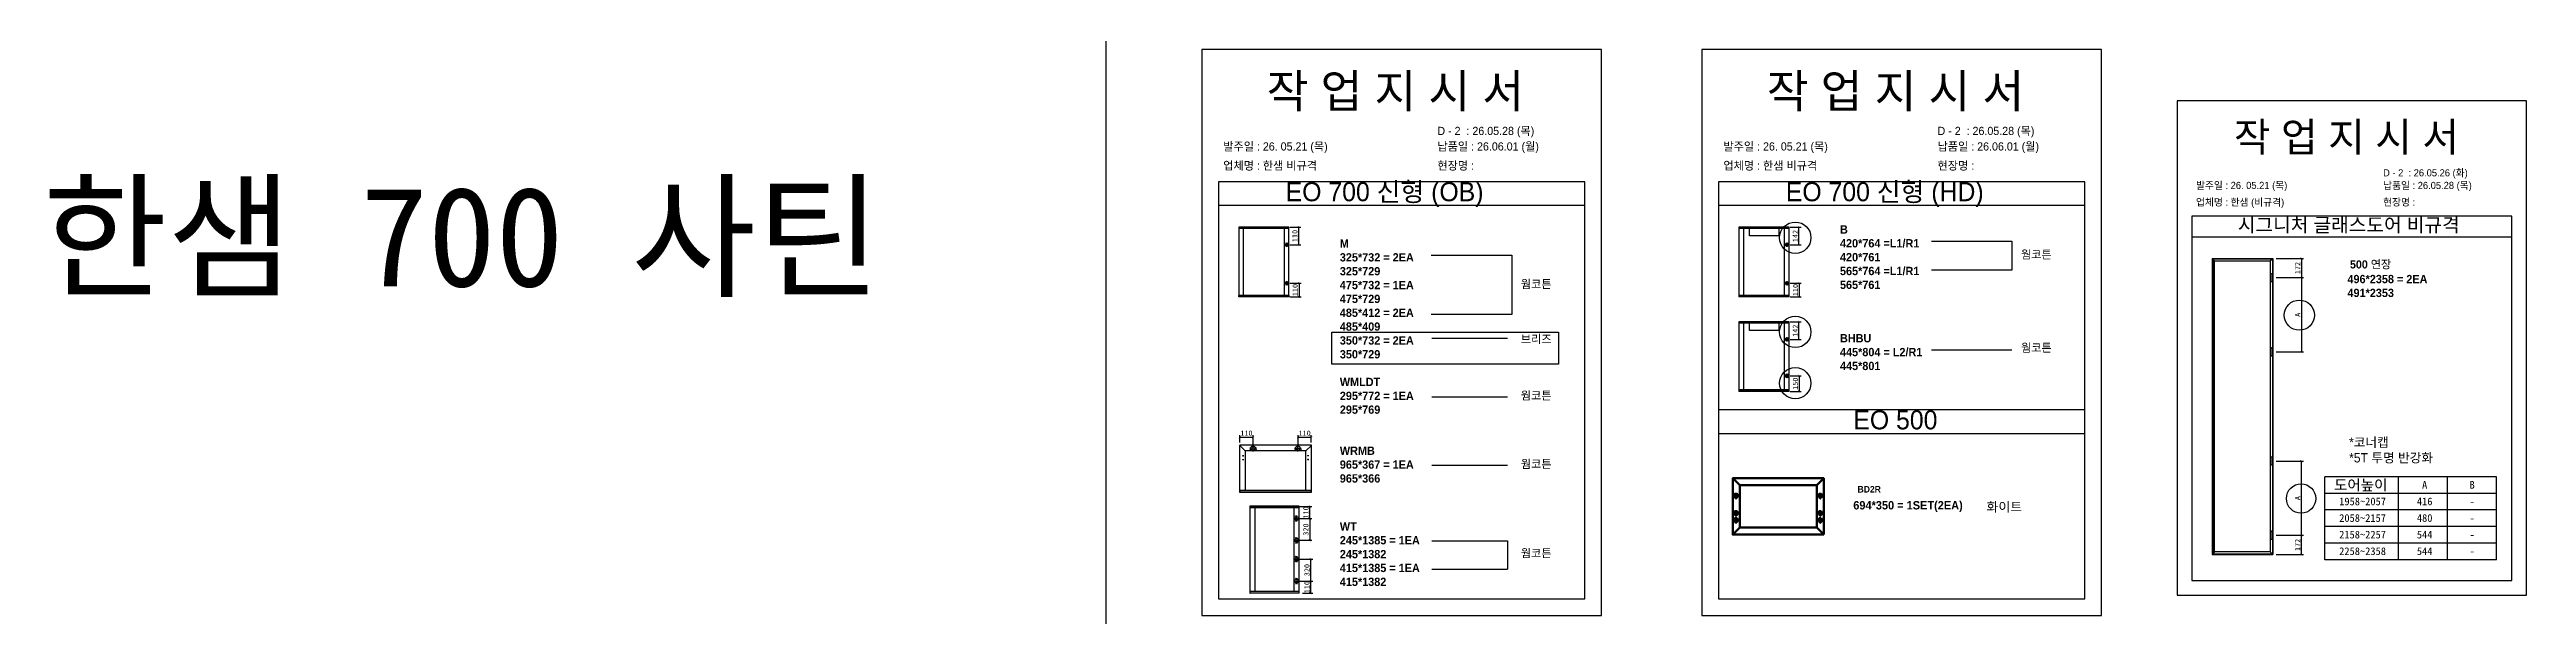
# Model space of a CAD drawing. Header units: millimetres. Extents: x -44117 to 256353, y -2095463 to 65325.
# Drawn here: x 105217 to 117133, y -961391 to -958671 of the extents above; entities that cross this region are included whole.
import ezdxf
from ezdxf.enums import TextEntityAlignment as Align

# ---------------------------------------------------------------- set-up
doc = ezdxf.new("R2010")
doc.units = ezdxf.units.MM
doc.header["$LTSCALE"] = 10
doc.layers.add('Layer1', color=7, linetype='Continuous', lineweight=70)
doc.styles.add('MtX_Gulim', font='')
doc.styles.get('MtX_Gulim').set_extended_font_data('Gulim', bold=True)
doc.dimstyles.new('ISO-25', dxfattribs={"dimtxt": 2.5, "dimasz": 2.5, "dimexe": 1, "dimexo": 1, "dimtad": 1, "dimtxsty": 'Standard', "dimblk": 'ARCHTICK', "dimcen": 2.5, "dimadec": 0, "dimazin": 0, "dimtfac": 1, "dimtmove": 0, "dimatfit": 3, "dimfxl": 0, "dimarcsym": 0})

msp = doc.modelspace()

# ---------------------------------------------------------------- texts
at = {"linetype": 'Continuous', "style": 'MtX_Gulim'}
for s, height, p in [('웜코튼', 39.271262, (114701.17425, -959675.94529)), ('500 연장', 39.271262, (116283.83574, -959723.26578)), ('웜코튼', 39.271262, (112294.99381, -959818.21136)), ('브리즈', 39.271262, (112294.99381, -960082.70568)), ('웜코튼', 39.271262, (114701.17425, -960124.18085)), ('웜코튼', 39.271262, (112294.99381, -960354.29038)), ('웜코튼', 39.271262, (112294.99381, -960682.98118)), ('BD2R', 31.421769, (113915.05964, -960800.32615)), ('도어높이', 51.111877, (116207.35988, -960789.5981)), ('웜코튼', 39.271262, (112294.99381, -961111.72823))]:
    msp.add_text(s, height=height, dxfattribs=at).set_placement(p)
for s, height, p in [('A', 36.77626, (116643.13858, -960781.62533)), ('B', 36.77626, (116871.77552, -960781.62533)), ('2058~2157', 36.776263, (116344.47173, -960941.1354)), ('1958~2057', 36.776263, (116344.47173, -960861.38037)), ('416', 36.776263, (116643.13858, -960861.38037)), ('480', 36.776263, (116643.13858, -960941.1354)), ('-', 36.77626, (116871.77552, -960861.38037)), ('2158~2257', 36.776263, (116344.47173, -961020.89043)), ('544', 36.776263, (116643.13858, -961020.89043)), ('-', 36.77626, (116871.77552, -960941.1354)), ('-', 36.77626, (116871.77552, -961020.89043)), ('2258~2358', 36.776263, (116344.47173, -961100.64547)), ('544', 36.776263, (116643.13858, -961100.64547)), ('-', 36.77626, (116871.77552, -961100.64547))]:
    msp.add_text(s, height=height).set_placement(p, align=Align.CENTER)
at = {"attachment_point": 1}
for s, width, gutter_width, heights, insert, char_height in [('{\\fGulim|b0|i0|c129|p50;작 업 지 시 서}', 3786.0728481, 14.30944, [-178.40505], (111072.08598, -958790.28767), 160.2657825), ('{\\fGulim|b0|i0|c129|p50;작 업 지 시 서}', 3786.0728481, 14.30944, [-178.40505], (113478.26642, -958790.28767), 160.2657825), ('{\\fGulim|b0|i0|c129|p50;작 업 지 시 서}', 3307.3198183, 12.5, [-155.84554], (115725.69644, -959021.37906), 140), ('\\pt11;{\\fGulim|b0|i0|c129|p50;발주일 : 26. 05.21 (목)}', 3786.0728481, 14.30944, [39.49878], (110863.24309, -959117.03139), 39.2651167), ('{\\fGulim|b0|i0|c129|p50;납품일 : 26.06.01 (월)}', 3786.0728481, 14.30944, [40.16974], (111893.49792, -959117.03139), 39.2651167), ('\\pt11;{\\fGulim|b0|i0|c129|p50;발주일 : 26. 05.21 (목)}', 3786.0728481, 14.30944, [39.49878], (113269.42353, -959117.03139), 39.2651167), ('{\\fGulim|b0|i0|c129|p50;납품일 : 26.06.01 (월)}', 3786.0728481, 14.30944, [40.16974], (114299.67836, -959117.03139), 39.2651167), ('{\\fGulim|b0|i0|c129|p50;업체명 : 한샘 비규격}', 3786.0728481, 14.30944, [41.34032], (110863.24309, -959209.363), 39.2651167), ('{\\fGulim|b0|i0|c129|p50;현장명 :}', 3786.0728481, 14.30944, [45.21037], (111893.49792, -959209.363), 39.2651167), ('{\\fGulim|b0|i0|c129|p50;업체명 : 한샘 비규격}', 3786.0728481, 14.30944, [41.34032], (113269.42353, -959209.363), 39.2651167), ('{\\fGulim|b0|i0|c129|p50;현장명 :}', 3786.0728481, 14.30944, [45.21037], (114299.67836, -959209.363), 39.2651167), ('{\\fGulim|b0|i0|c129|p50;\\C1;D - 2  : 26.05.26 (화)}', 3307.3198183, 12.5, [35.09023], (116443.23994, -959246.34006), 34.3), ('{\\f굴림|b0|i0|c129|p50;한샘} 700 {\\f굴림|b0|i0|c129|p50;사틴}', 5072.1082947, 2395.6482, [-533.35869], (105182.75576, -959330.52838), 479.1296392), ('{\\f굴림|b0|i0|c129|p50;한샘} 700 {\\f굴림|b0|i0|c129|p50;사틴}', 5072.1082947, 2395.6482, [-533.35869], (105182.75576, -959330.52838), 479.1296392), ('{\\f굴림|b0|i0|c129|p50;한샘} 700 {\\f굴림|b0|i0|c129|p50;사틴}', 5072.1082947, 2395.6482, [-533.35869], (105182.75576, -959330.52838), 479.1296392), ('{\\f굴림|b0|i0|c129|p50;한샘} 700 {\\f굴림|b0|i0|c129|p50;사틴}', 5072.1082947, 2395.6482, [-533.35869], (105182.75576, -959330.52838), 479.1296392), ('{\\f굴림|b0|i0|c129|p50;한샘} 700 {\\f굴림|b0|i0|c129|p50;사틴}', 5072.1082947, 2395.6482, [-533.35869], (105182.75576, -959330.52838), 479.1296392), ('{\\fGulim|b0|i0|c129|p50;EO 700 신형 (OB)}', 2155.3243433, 8.14604, [-114.80382], (111163.48568, -959308.8746), 91.2356303), ('{\\fGulim|b0|i0|c129|p50;EO 700 신형 (HD)}', 2155.3243433, 8.14604, [-114.80382], (113569.66612, -959308.8746), 91.2356303), ('\\pt11;{\\fGulim|b0|i0|c129|p50;발주일 : 26. 05.21 (목)}', 3307.3198183, 12.5, [34.50412], (115543.26196, -959306.80568), 34.3), ('{\\fGulim|b0|i0|c129|p50;납품일 : 26.05.28 (목)}', 3307.3198183, 12.5, [35.09023], (116443.23994, -959306.80568), 34.3), ('{\\fGulim|b0|i0|c129|p50;업체명 : 한샘 (비규격)}', 3307.3198183, 12.5, [36.11279], (115543.26196, -959387.46186), 34.3), ('{\\fGulim|b0|i0|c129|p50;시그니처 글래스도어 비규격}', 1597.0710432, 6.03612, [-75.34624], (115744.6119, -959480.16849), 67.6045736), ('{\\fGulim|b0|i0|c129|p50;현장명 : }', 3307.3198183, 12.5, [-38.2735], (116443.23994, -959387.46186), 34.3), ('{\\f굴림|b1|i0|c129|p50;M\\P325*732 = 2EA\\P\\C1;325*729\\P\\C256;475*732 = 1EA\\P\\C1;475*729\\P\\C256;485*412 = 2EA\\P\\C1;485*409\\P\\C256;350*732 = 2EA\\P\\C1;350*729\\P\\C256;\\PWMLDT\\P295*772 = 1EA\\P\\C1;295*769}', 12072.7918459, 155.2668, [-840.50038], (111424.16528, -959583.22809), 39.9257485), ('{\\f굴림|b1|i0|c129|p50;B\\P420*764 =L1/R1\\P\\C1;420*761\\P\\C256;565*764 =L1/R1\\P\\C1;565*761}', 12072.7918459, 155.2668, [-314.70573], (113830.34572, -959515.66795), 39.9257485), ('{\\f굴림|b1|i0|c129|p50;496*2358 = 2EA\\P\\C1;491*2353}', 12072.7918459, 155.2668, [-107.68333], (116271.76327, -959754.10266), 39.9257485), ('{\\f굴림|b1|i0|c129|p50;BHBU\\P445*804 = L2/R1\\P\\C1;445*801}', 12072.7918459, 155.2668, [-177.87027], (113830.34572, -960038.60943), 39.9257485), ('{\\fGulim|b0|i0|c129|p50;EO 500}', 2155.3243433, 8.14604, [-93.54386], (113894.47449, -960405.42768), 91.2356303), ('{\\fGulim|b0|i0|c129|p50;*코너캡\\P*5T 투명 반강화}', 1055.7982644, 3.99038, [-126.38025], (116279.49504, -960536.43971), 44.6923083), ('{\\f굴림|b1|i0|c129|p50;WRMB\\P965*367 = 1EA\\P\\C1;965*366}', 12072.7918459, 155.2668, [-174.27906], (111424.16528, -960579.35769), 39.9257485), ('{\\f굴림|b1|i0|c129|p50;694*350 = 1SET(2EA)}', 12198.822037, 156.88766, [-50.5349], (113894.23648, -960841.28462), 40.342541), ('{\\f굴림|b1|i0|c129|p50;화이트}', 13746.5878503, 176.7933, [-50.51237], (114535.36264, -960846.48291), 45.4611341), ('{\\f굴림|b1|i0|c129|p50;WT\\P245*1385 = 1EA\\P\\C1;245*1382\\P\\C256;415*1385 = 1EA\\P\\C1;415*1382}', 12072.7918459, 155.2668, [-307.68176], (111424.16528, -960943.14307), 39.9257485)]:
    msp.add_mtext_dynamic_manual_height_columns(s, width=width, gutter_width=gutter_width, heights=heights, dxfattribs=dict(at, insert=insert, char_height=char_height))
at = {"color": 1, "char_height": 39.2651167, "attachment_point": 1}
for insert in [(111893.49792, -959042.3561), (114299.67836, -959042.3561)]:
    msp.add_mtext_dynamic_manual_height_columns('{\\fGulim|b0|i0|c129|p50;D - 2  : 26.05.28 (목)}', width=3786.0728481, gutter_width=14.30944, heights=[40.16974], dxfattribs=dict(at, insert=insert))

# ---------------------------------------------------------------- blocks, each defined once
blk = doc.blocks.new('_ArchTick')
at = {"color": 0, "linetype": 'ByBlock', "const_width": 0.15}
blk.add_lwpolyline([(-0.5, -0.5), (0.5, 0.5)], dxfattribs=at)
blk = doc.blocks.new('*D6533')
at = {"color": 0, "lineweight": -2}
for p, q in [((111184, -959524), (111237, -959524)), ((111227, -959609), (111227, -959524)), ((111184, -959609), (111237, -959609))]:
    blk.add_line(p, q, dxfattribs=at)
at = {"layer": 'Defpoints', "color": 0}
for p in [(111169, -959524), (111227, -959524), (111169, -959609)]:
    blk.add_point(p, dxfattribs=at)
at = {"color": 0, "lineweight": -2, "xscale": 10, "yscale": 10, "zscale": 10}
for p, rotation in [((111227, -959524), 90), ((111227, -959609), 270)]:
    blk.add_blockref('_ArchTick', p, dxfattribs=dict(at, rotation=rotation))
at = {"color": 0, "insert": (111208, -959567), "char_height": 25, "attachment_point": 5, "rotation": 90}
blk.add_mtext('110', dxfattribs=at)
blk = doc.blocks.new('*D6534')
at = {"color": 0, "lineweight": -2}
for p, q in [((111184, -959794), (111238, -959794)), ((111228, -959794), (111228, -959860)), ((111184, -959860), (111238, -959860))]:
    blk.add_line(p, q, dxfattribs=at)
at = {"layer": 'Defpoints', "color": 0}
for p in [(111169, -959794), (111169, -959860), (111228, -959860)]:
    blk.add_point(p, dxfattribs=at)
at = {"color": 0, "lineweight": -2, "xscale": 10, "yscale": 10, "zscale": 10}
for p, rotation in [((111228, -959794), 90), ((111228, -959860), 270)]:
    blk.add_blockref('_ArchTick', p, dxfattribs=dict(at, rotation=rotation))
at = {"color": 0, "insert": (111209, -959827), "char_height": 25, "attachment_point": 5, "rotation": 90}
blk.add_mtext('110', dxfattribs=at)
blk = doc.blocks.new('*D6535')
at = {"color": 0, "lineweight": -2}
for p, q in [((110943, -960559), (110943, -960524)), ((110943, -960534), (111007, -960534)), ((111007, -960571), (111007, -960524))]:
    blk.add_line(p, q, dxfattribs=at)
at = {"layer": 'Defpoints', "color": 0}
for p in [(111007, -960534), (110943, -960574), (111007, -960586)]:
    blk.add_point(p, dxfattribs=at)
at = {"color": 0, "lineweight": -2, "xscale": 10, "yscale": 10, "zscale": 10, "rotation": 180}
blk.add_blockref('_ArchTick', (110943, -960534), dxfattribs=at)
at = {"color": 0, "lineweight": -2, "xscale": 10, "yscale": 10, "zscale": 10}
blk.add_blockref('_ArchTick', (111007, -960534), dxfattribs=at)
at = {"color": 0, "insert": (110975, -960515), "char_height": 25, "attachment_point": 5}
blk.add_mtext('110', dxfattribs=at)
blk = doc.blocks.new('*D6536')
at = {"color": 0, "lineweight": -2}
for p, q in [((111223, -960571), (111223, -960524)), ((111223, -960534), (111287, -960534)), ((111287, -960559), (111287, -960524))]:
    blk.add_line(p, q, dxfattribs=at)
at = {"layer": 'Defpoints', "color": 0}
for p in [(111287, -960534), (111223, -960586), (111287, -960574)]:
    blk.add_point(p, dxfattribs=at)
at = {"color": 0, "lineweight": -2, "xscale": 10, "yscale": 10, "zscale": 10, "rotation": 180}
blk.add_blockref('_ArchTick', (111223, -960534), dxfattribs=at)
at = {"color": 0, "lineweight": -2, "xscale": 10, "yscale": 10, "zscale": 10}
blk.add_blockref('_ArchTick', (111287, -960534), dxfattribs=at)
at = {"color": 0, "insert": (111255, -960515), "char_height": 25, "attachment_point": 5}
blk.add_mtext('110', dxfattribs=at)
blk = doc.blocks.new('*D6537')
at = {"color": 0, "lineweight": -2}
for p, q in [((111232, -960867), (111290, -960867)), ((111280, -960925), (111280, -960867)), ((111232, -960925), (111290, -960925))]:
    blk.add_line(p, q, dxfattribs=at)
at = {"layer": 'Defpoints', "color": 0}
for p in [(111217, -960867), (111280, -960867), (111217, -960925)]:
    blk.add_point(p, dxfattribs=at)
at = {"color": 0, "lineweight": -2, "xscale": 10, "yscale": 10, "zscale": 10}
for p, rotation in [((111280, -960867), 90), ((111280, -960925), 270)]:
    blk.add_blockref('_ArchTick', p, dxfattribs=dict(at, rotation=rotation))
at = {"color": 0, "insert": (111261, -960896), "char_height": 25, "attachment_point": 5, "rotation": 90}
blk.add_mtext('110', dxfattribs=at)
blk = doc.blocks.new('*D6538')
at = {"color": 0, "lineweight": -2}
for p, q in [((111232, -961226), (111295, -961226)), ((111285, -961284), (111285, -961226)), ((111244, -961284), (111295, -961284))]:
    blk.add_line(p, q, dxfattribs=at)
at = {"layer": 'Defpoints', "color": 0}
for p in [(111217, -961226), (111285, -961226), (111229, -961284)]:
    blk.add_point(p, dxfattribs=at)
at = {"color": 0, "lineweight": -2, "xscale": 10, "yscale": 10, "zscale": 10}
for p, rotation in [((111285, -961226), 90), ((111285, -961284), 270)]:
    blk.add_blockref('_ArchTick', p, dxfattribs=dict(at, rotation=rotation))
at = {"color": 0, "insert": (111266, -961255), "char_height": 25, "attachment_point": 5, "rotation": 90}
blk.add_mtext('110', dxfattribs=at)
blk = doc.blocks.new('*D6539')
at = {"color": 0, "lineweight": -2}
for p, q in [((111232, -961120), (111295, -961120)), ((111285, -961226), (111285, -961120)), ((111232, -961226), (111295, -961226))]:
    blk.add_line(p, q, dxfattribs=at)
at = {"layer": 'Defpoints', "color": 0}
for p in [(111217, -961120), (111285, -961120), (111217, -961226)]:
    blk.add_point(p, dxfattribs=at)
at = {"color": 0, "lineweight": -2, "xscale": 10, "yscale": 10, "zscale": 10}
for p, rotation in [((111285, -961120), 90), ((111285, -961226), 270)]:
    blk.add_blockref('_ArchTick', p, dxfattribs=dict(at, rotation=rotation))
at = {"color": 0, "insert": (111266, -961173), "char_height": 25, "attachment_point": 5, "rotation": 90}
blk.add_mtext('320', dxfattribs=at)
blk = doc.blocks.new('*D6540')
at = {"color": 0, "lineweight": -2}
for p, q in [((111232, -960925), (111290, -960925)), ((111232, -961030), (111290, -961030)), ((111280, -960925), (111280, -961030))]:
    blk.add_line(p, q, dxfattribs=at)
at = {"layer": 'Defpoints', "color": 0}
for p in [(111217, -960925), (111217, -961030), (111280, -961030)]:
    blk.add_point(p, dxfattribs=at)
at = {"color": 0, "lineweight": -2, "xscale": 10, "yscale": 10, "zscale": 10}
for p, rotation in [((111280, -960925), 90), ((111280, -961030), 270)]:
    blk.add_blockref('_ArchTick', p, dxfattribs=dict(at, rotation=rotation))
at = {"color": 0, "insert": (111261, -960978), "char_height": 25, "attachment_point": 5, "rotation": 90}
blk.add_mtext('320', dxfattribs=at)
blk = doc.blocks.new('*D6541')
at = {"color": 0, "lineweight": -2}
for p, q in [((113590, -959524), (113643, -959524)), ((113633, -959609), (113633, -959524)), ((113590, -959609), (113643, -959609))]:
    blk.add_line(p, q, dxfattribs=at)
at = {"layer": 'Defpoints', "color": 0}
for p in [(113575, -959524), (113633, -959524), (113575, -959609)]:
    blk.add_point(p, dxfattribs=at)
at = {"color": 0, "lineweight": -2, "xscale": 10, "yscale": 10, "zscale": 10}
for p, rotation in [((113633, -959524), 90), ((113633, -959609), 270)]:
    blk.add_blockref('_ArchTick', p, dxfattribs=dict(at, rotation=rotation))
at = {"color": 0, "insert": (113615, -959567), "char_height": 25, "attachment_point": 5, "rotation": 90}
blk.add_mtext('142', dxfattribs=at)
blk = doc.blocks.new('*D6542')
at = {"color": 0, "lineweight": -2}
for p, q in [((113590, -959794), (113644, -959794)), ((113634, -959794), (113634, -959860)), ((113590, -959860), (113644, -959860))]:
    blk.add_line(p, q, dxfattribs=at)
at = {"layer": 'Defpoints', "color": 0}
for p in [(113575, -959794), (113575, -959860), (113634, -959860)]:
    blk.add_point(p, dxfattribs=at)
at = {"color": 0, "lineweight": -2, "xscale": 10, "yscale": 10, "zscale": 10}
for p, rotation in [((113634, -959794), 90), ((113634, -959860), 270)]:
    blk.add_blockref('_ArchTick', p, dxfattribs=dict(at, rotation=rotation))
at = {"color": 0, "insert": (113616, -959827), "char_height": 25, "attachment_point": 5, "rotation": 90}
blk.add_mtext('110', dxfattribs=at)
blk = doc.blocks.new('*D6543')
at = {"color": 0, "lineweight": -2}
for p, q in [((113590, -959979), (113643, -959979)), ((113590, -960064), (113643, -960064)), ((113633, -960064), (113633, -959979))]:
    blk.add_line(p, q, dxfattribs=at)
at = {"layer": 'Defpoints', "color": 0}
for p in [(113575, -959979), (113575, -960064), (113633, -959979)]:
    blk.add_point(p, dxfattribs=at)
at = {"color": 0, "lineweight": -2, "xscale": 10, "yscale": 10, "zscale": 10}
for p, rotation in [((113633, -959979), 90), ((113633, -960064), 270)]:
    blk.add_blockref('_ArchTick', p, dxfattribs=dict(at, rotation=rotation))
at = {"color": 0, "insert": (113615, -960022), "char_height": 25, "attachment_point": 5, "rotation": 90}
blk.add_mtext('142', dxfattribs=at)
blk = doc.blocks.new('*D6544')
at = {"color": 0, "lineweight": -2}
for p, q in [((113590, -960239), (113644, -960239)), ((113590, -960314), (113644, -960314)), ((113634, -960239), (113634, -960314))]:
    blk.add_line(p, q, dxfattribs=at)
at = {"layer": 'Defpoints', "color": 0}
for p in [(113575, -960239), (113575, -960314), (113634, -960314)]:
    blk.add_point(p, dxfattribs=at)
at = {"color": 0, "lineweight": -2, "xscale": 10, "yscale": 10, "zscale": 10}
for p, rotation in [((113634, -960239), 90), ((113634, -960314), 270)]:
    blk.add_blockref('_ArchTick', p, dxfattribs=dict(at, rotation=rotation))
at = {"color": 0, "insert": (113616, -960277), "char_height": 25, "attachment_point": 5, "rotation": 90}
blk.add_mtext('150', dxfattribs=at)
blk = doc.blocks.new('*D6545')
at = {"color": 0, "lineweight": -2}
for p, q in [((115928, -959767), (116061, -959767)), ((116051, -959767), (116051, -960124)), ((115928, -960124), (116061, -960124))]:
    blk.add_line(p, q, dxfattribs=at)
at = {"layer": 'Defpoints', "color": 0}
for p in [(115913, -959767), (115913, -960124), (116051, -960124)]:
    blk.add_point(p, dxfattribs=at)
at = {"color": 0, "lineweight": -2, "xscale": 10, "yscale": 10, "zscale": 10}
for p, rotation in [((116051, -959767), 90), ((116051, -960124), 270)]:
    blk.add_blockref('_ArchTick', p, dxfattribs=dict(at, rotation=rotation))
at = {"color": 0, "insert": (116032, -959946), "char_height": 25, "attachment_point": 5, "rotation": 90}
blk.add_mtext('A', dxfattribs=at)
blk = doc.blocks.new('*D6546')
at = {"color": 0, "lineweight": -2}
for p, q in [((115928, -959675), (116061, -959675)), ((116051, -959675), (116051, -959767)), ((115928, -959767), (116061, -959767))]:
    blk.add_line(p, q, dxfattribs=at)
at = {"layer": 'Defpoints', "color": 0}
for p in [(115913, -959675), (115913, -959767), (116051, -959767)]:
    blk.add_point(p, dxfattribs=at)
at = {"color": 0, "lineweight": -2, "xscale": 10, "yscale": 10, "zscale": 10}
for p, rotation in [((116051, -959675), 90), ((116051, -959767), 270)]:
    blk.add_blockref('_ArchTick', p, dxfattribs=dict(at, rotation=rotation))
at = {"color": 0, "insert": (116032, -959721), "char_height": 25, "attachment_point": 5, "rotation": 90}
blk.add_mtext('172', dxfattribs=at)
blk = doc.blocks.new('*D6547')
at = {"color": 0, "lineweight": -2}
for p, q in [((115928, -960649), (116061, -960649)), ((116051, -961006), (116051, -960649)), ((115928, -961006), (116061, -961006))]:
    blk.add_line(p, q, dxfattribs=at)
at = {"layer": 'Defpoints', "color": 0}
for p in [(115913, -960649), (116051, -960649), (115913, -961006)]:
    blk.add_point(p, dxfattribs=at)
at = {"color": 0, "lineweight": -2, "xscale": 10, "yscale": 10, "zscale": 10}
for p, rotation in [((116051, -960649), 90), ((116051, -961006), 270)]:
    blk.add_blockref('_ArchTick', p, dxfattribs=dict(at, rotation=rotation))
at = {"color": 0, "insert": (116032, -960827), "char_height": 25, "attachment_point": 5, "rotation": 90}
blk.add_mtext('A', dxfattribs=at)
blk = doc.blocks.new('*D6548')
at = {"color": 0, "lineweight": -2}
for p, q in [((115928, -961006), (116061, -961006)), ((116051, -961098), (116051, -961006)), ((115928, -961098), (116061, -961098))]:
    blk.add_line(p, q, dxfattribs=at)
at = {"layer": 'Defpoints', "color": 0}
for p in [(115913, -961006), (116051, -961006), (115913, -961098)]:
    blk.add_point(p, dxfattribs=at)
at = {"color": 0, "lineweight": -2, "xscale": 10, "yscale": 10, "zscale": 10}
for p, rotation in [((116051, -961006), 90), ((116051, -961098), 270)]:
    blk.add_blockref('_ArchTick', p, dxfattribs=dict(at, rotation=rotation))
at = {"color": 0, "insert": (116032, -961052), "char_height": 25, "attachment_point": 5, "rotation": 90}
blk.add_mtext('172', dxfattribs=at)

# ---------------------------------------------------------------- dimensions: what is measured, and where the dimension line sits
for base, p1, p2, text, override, picture, middle in [((111227.20814, -959524.27499), (111168.81878, -959609.43067), (111168.81878, -959524.27499), '110', {"dimscale": 10, "dimasz": 1, "dimexo": 1.5, "dimtxsty": 'Standard'}, '*D6533', (111208.45814, -959566.85283)), ((113633.38858, -959524.27499), (113574.99923, -959609.43067), (113574.99923, -959524.27499), '142', {"dimscale": 10, "dimasz": 1, "dimexo": 1.5, "dimtxsty": 'Standard'}, '*D6541', (113614.63858, -959566.85283)), ((116051.12486, -959767.20405), (115912.98618, -959674.70958), (115912.98618, -959767.20405), '172', {"dimscale": 10, "dimasz": 1, "dimexo": 1.5}, '*D6546', (116032.37486, -959720.95681)), ((111228.14203, -959859.62165), (111168.81878, -959794.11102), (111168.81878, -959859.62165), '110', {"dimscale": 10, "dimasz": 1, "dimexo": 1.5, "dimtxsty": 'Standard'}, '*D6534', (111209.39203, -959826.86634)), ((113634.32248, -959859.62165), (113574.99923, -959794.11102), (113574.99923, -959859.62165), '110', {"dimscale": 10, "dimasz": 1, "dimexo": 1.5, "dimtxsty": 'Standard'}, '*D6542', (113615.57248, -959826.86634)), ((116051.12486, -960124.06213), (115912.98618, -959767.20405), (115912.98618, -960124.06213), 'A', {"dimscale": 10, "dimasz": 1, "dimexo": 1.5, "dimtxsty": 'Standard'}, '*D6545', (116032.37486, -959945.63309)), ((113633.38858, -959979.00671), (113574.99923, -960064.1624), (113574.99923, -959979.00671), '142', {"dimscale": 10, "dimasz": 1, "dimexo": 1.5, "dimtxsty": 'Standard'}, '*D6543', (113614.63858, -960021.58455)), ((113634.32248, -960314.35338), (113574.99923, -960239.32687), (113574.99923, -960314.35338), '150', {"dimscale": 10, "dimasz": 1, "dimexo": 1.5, "dimtxsty": 'Standard'}, '*D6544', (113615.57248, -960276.84013)), ((116051.12486, -960648.85342), (115912.98618, -961005.7115), (115912.98618, -960648.85342), 'A', {"dimscale": 10, "dimasz": 1, "dimexo": 1.5, "dimtxsty": 'Standard'}, '*D6547', (116032.37486, -960827.28246)), ((111279.97801, -961030.24799), (111217.05288, -960925.06545), (111217.05288, -961030.24799), '320', {"dimscale": 10, "dimasz": 1, "dimexo": 1.5, "dimtxsty": 'Standard'}, '*D6540', (111261.22801, -960977.65672)), ((116051.12486, -961005.7115), (115912.98618, -961098.20597), (115912.98618, -961005.7115), '172', {"dimscale": 10, "dimasz": 1, "dimexo": 1.5}, '*D6548', (116032.37486, -961051.95874)), ((111284.54947, -961120.45799), (111217.05288, -961225.64052), (111217.05288, -961120.45799), '320', {"dimscale": 10, "dimasz": 1, "dimexo": 1.5, "dimtxsty": 'Standard'}, '*D6539', (111265.79947, -961173.04925)), ((111284.54947, -961225.64052), (111228.69142, -961284.14521), (111217.05288, -961225.64052), '110', {"dimscale": 10, "dimasz": 1, "dimexo": 1.5, "dimtxsty": 'Standard'}, '*D6538', (111265.79947, -961254.89286))]:
    dim = msp.add_linear_dim(base=base, p1=p1, p2=p2, angle=90, text=text, dimstyle='ISO-25', override=override)
    dim.commit()
    dim.dimension.update_dxf_attribs({"geometry": picture, "text_midpoint": middle})
for base, p1, p2, picture, middle in [((111007.04456, -960534.10143), (110942.52451, -960573.68183), (111007.04456, -960586.40826), '*D6535', (110974.78454, -960515.35143)), ((111287.11438, -960534.10143), (111222.59434, -960586.40826), (111287.11438, -960573.68183), '*D6536', (111254.85436, -960515.35143))]:
    dim = msp.add_linear_dim(base=base, p1=p1, p2=p2, text='110', dimstyle='ISO-25', override={"dimscale": 10, "dimasz": 1, "dimexo": 1.5, "dimtxsty": 'Standard'})
    dim.commit()
    dim.dimension.update_dxf_attribs({"geometry": picture, "text_midpoint": middle})
dim = msp.add_linear_dim(base=(111279.97801, -960867.22836), p1=(111217.05288, -960925.06545), p2=(111217.05288, -960867.22836), angle=90, text='110', dimstyle='ISO-25', override={"dimscale": 10, "dimasz": 1, "dimexo": 1.5, "dimtxsty": 'Standard'})
dim.commit()
dim.dimension.update_dxf_attribs({"geometry": '*D6537', "text_midpoint": (111279.97801, -960896.14691), "dimtype": 160})

# ---------------------------------------------------------------- linework, layer by layer
for p, q in [((112602.84559, -959306.58069), (110839.92199, -959306.58069)), ((115009.02604, -959306.58069), (113246.10243, -959306.58069)), ((112602.84559, -959421.05625), (110839.92199, -959421.05625)), ((115009.02604, -959421.05625), (113246.10243, -959421.05625)), ((117062.88983, -959472.38627), (115522.88983, -959472.38627)), ((110937.80053, -959524.5159), (110937.80053, -959859.38073)), ((111179.23827, -959524.94953), (110937.80053, -959524.94953)), ((111179.23827, -959531.50229), (110937.80053, -959531.50229)), ((111178.99736, -959524.27499), (110938.04144, -959524.27499)), ((110959.24152, -959531.02047), (110959.24152, -959852.39435)), ((111157.55638, -959852.39435), (111157.55638, -959531.50229)), ((111178.03372, -959531.50229), (111178.03372, -959524.27499)), ((111179.23827, -959859.38073), (111179.23827, -959524.5159)), ((113343.98097, -959524.5159), (113343.98097, -959859.38073)), ((113585.41871, -959524.94953), (113343.98097, -959524.94953)), ((113585.41871, -959531.50229), (113343.98097, -959531.50229)), ((113585.1778, -959524.27499), (113344.22188, -959524.27499)), ((113365.42196, -959531.02047), (113365.42196, -959852.39435)), ((113563.73682, -959852.39435), (113563.73682, -959531.50229)), ((113584.21416, -959531.50229), (113584.21416, -959524.27499)), ((113585.41871, -959859.38073), (113585.41871, -959524.5159)), ((117062.88983, -959572.38627), (115522.88983, -959572.38627)), ((115620.41503, -959674.70958), (115620.41503, -961098.20597)), ((115620.41503, -959674.70958), (115912.98618, -959674.70958)), ((115620.41503, -959674.70958), (115632.87882, -959687.17337)), ((115620.41503, -959674.70958), (115626.31893, -959674.70958)), ((115626.31893, -959674.70958), (115626.31893, -961098.20597)), ((115900.52238, -959687.17337), (115912.98618, -959674.70958)), ((115912.98618, -959674.70958), (115912.98618, -961098.20597)), ((111179.23827, -959852.39435), (110937.80053, -959852.39435)), ((111179.23827, -959858.9471), (110937.80053, -959858.9471)), ((111178.99736, -959859.62165), (110938.04144, -959859.62165)), ((110939.00508, -959859.62165), (110939.00508, -959852.39435)), ((111178.03372, -959852.39435), (111178.03372, -959859.62165)), ((113585.41871, -959852.39435), (113343.98097, -959852.39435)), ((113585.41871, -959858.9471), (113343.98097, -959858.9471)), ((113585.1778, -959859.62165), (113344.22188, -959859.62165)), ((113345.18552, -959859.62165), (113345.18552, -959852.39435)), ((113584.21416, -959852.39435), (113584.21416, -959859.62165)), ((113343.98097, -959979.24762), (113343.98097, -960314.11246)), ((113585.41871, -959979.68126), (113343.98097, -959979.68126)), ((113585.41871, -959986.23401), (113343.98097, -959986.23401)), ((113585.1778, -959979.00671), (113344.22188, -959979.00671)), ((113365.42196, -959985.75219), (113365.42196, -960307.12608)), ((113563.73682, -960307.12608), (113563.73682, -959986.23401)), ((113584.21416, -959986.23401), (113584.21416, -959979.00671)), ((113585.41871, -960314.11246), (113585.41871, -959979.24762)), ((113585.41871, -960307.12608), (113343.98097, -960307.12608)), ((113585.41871, -960313.67883), (113343.98097, -960313.67883)), ((113585.1778, -960314.35338), (113344.22188, -960314.35338)), ((113345.18552, -960314.35338), (113345.18552, -960307.12608)), ((113584.21416, -960307.12608), (113584.21416, -960314.35338)), ((115009.02604, -960403.13377), (113246.10243, -960403.13377)), ((115009.02604, -960517.60933), (113246.10243, -960517.60933)), ((110942.22855, -960573.68183), (110942.22855, -960798.02216)), ((110968.5693, -960600.02258), (110942.31523, -960573.47255)), ((111287.11438, -960573.38587), (110942.52451, -960573.38587)), ((110955.54691, -960623.10773), (110961.46618, -960623.10773)), ((110955.54691, -960642.0494), (110961.46618, -960642.0494)), ((110958.50655, -960620.1481), (110958.50655, -960626.06737)), ((110958.50655, -960639.08976), (110958.50655, -960645.00903)), ((110968.5693, -960600.02258), (110968.5693, -960790.03114)), ((111261.0696, -960600.02258), (110968.5693, -960600.02258)), ((111023.18798, -960586.40826), (110990.90115, -960586.40826)), ((110996.09391, -960592.32753), (110991.35849, -960592.32753)), ((110993.7262, -960589.95982), (110993.7262, -960594.69524)), ((111007.04456, -960602.55168), (111007.04456, -960570.26484)), ((111022.73062, -960592.32753), (111017.99521, -960592.32753)), ((111020.36292, -960589.95982), (111020.36292, -960594.69524)), ((111206.45093, -960586.40826), (111238.73776, -960586.40826)), ((111211.6437, -960592.32753), (111206.90828, -960592.32753)), ((111209.27599, -960589.95982), (111209.27599, -960594.69524)), ((111222.59435, -960602.55168), (111222.59435, -960570.26484)), ((111238.28041, -960592.32753), (111233.545, -960592.32753)), ((111235.91271, -960589.95982), (111235.91271, -960594.69524)), ((111261.0696, -960600.02258), (111287.32366, -960573.47255)), ((111261.0696, -960789.43921), (111261.0696, -960600.02258)), ((111274.09199, -960623.10773), (111268.17272, -960623.10773)), ((111274.09199, -960642.0494), (111268.17272, -960642.0494)), ((111271.13236, -960620.1481), (111271.13236, -960626.06737)), ((111271.13236, -960639.08976), (111271.13236, -960645.00903)), ((111287.41035, -960798.02216), (111287.41035, -960573.68183)), ((110942.22855, -960789.43921), (111287.41035, -960789.43921)), ((110942.22855, -960797.48942), (111287.11438, -960797.48942)), ((110942.52451, -960798.31812), (111287.11438, -960798.31812)), ((110943.70837, -960789.43921), (110943.70837, -960798.31812)), ((111285.93053, -960798.31812), (111285.93053, -960789.43921)), ((116162.16553, -961123.19817), (116162.16553, -960724.42301)), ((116988.97815, -960724.42301), (116162.16553, -960724.42301)), ((116517.30999, -961123.19817), (116517.30999, -960724.42301)), ((116753.14407, -961123.19817), (116753.14407, -960724.42301)), ((116988.97815, -961123.19817), (116988.97815, -960724.42301)), ((110991.77584, -960866.74905), (110991.77584, -961283.95691)), ((111228.76941, -960867.22836), (110991.77584, -960867.22836)), ((111228.76941, -960874.47131), (110991.77584, -960874.47131)), ((111228.50313, -960866.48277), (110992.04213, -960866.48277)), ((110993.10727, -960866.48277), (110993.10727, -960874.47131)), ((111015.4752, -960873.93874), (111015.4752, -961276.23466)), ((111204.80377, -961276.23466), (111204.80377, -960874.47131)), ((111214.39003, -960913.08262), (111210.12947, -960913.08262)), ((111212.25975, -960910.95234), (111212.25975, -960915.2129)), ((111217.05288, -960939.59004), (111217.05288, -960910.54086)), ((111227.43799, -960874.47131), (111227.43799, -960866.48277)), ((111228.76941, -961283.95691), (111228.76941, -960866.74905)), ((116988.97815, -960804.17804), (116162.16553, -960804.17804)), ((116988.97815, -960883.93307), (116162.16553, -960883.93307)), ((111202.52829, -960925.06545), (111231.57747, -960925.06545)), ((111202.52829, -961030.24799), (111231.57747, -961030.24799)), ((111214.39003, -960937.04827), (111210.12947, -960937.04827)), ((111214.39003, -961018.26516), (111210.12947, -961018.26516)), ((111212.25975, -960934.91799), (111212.25975, -960939.17855)), ((111212.25975, -961016.13488), (111212.25975, -961020.39544)), ((111217.05288, -961015.7234), (111217.05288, -961044.77258)), ((112231.2709, -961032.36634), (112231.2709, -961168.78585)), ((116988.97815, -960963.68811), (116162.16553, -960963.68811)), ((111202.52829, -961120.45799), (111231.57747, -961120.45799)), ((111214.39003, -961042.2308), (111210.12947, -961042.2308)), ((111214.39003, -961108.47516), (111210.12947, -961108.47516)), ((111214.39003, -961132.4408), (111210.12947, -961132.4408)), ((111212.25975, -961040.10052), (111212.25975, -961044.36108)), ((111212.25975, -961106.34488), (111212.25975, -961110.60544)), ((111212.25975, -961130.31052), (111212.25975, -961134.57108)), ((111217.05288, -961105.9334), (111217.05288, -961134.98257)), ((115632.87882, -961085.74218), (115620.41503, -961098.20597)), ((115620.41503, -961098.20597), (115912.98618, -961098.20597)), ((115900.52238, -961085.74218), (115912.98618, -961098.20597)), ((116988.97815, -961043.44314), (116162.16553, -961043.44314)), ((116988.97815, -961123.19817), (116162.16553, -961123.19817)), ((111202.52829, -961225.64052), (111231.57747, -961225.64052)), ((111214.39003, -961213.65768), (111210.12947, -961213.65768)), ((111214.39003, -961237.62333), (111210.12947, -961237.62333)), ((111212.25975, -961211.5274), (111212.25975, -961215.78796)), ((111212.25975, -961235.49305), (111212.25975, -961239.75361)), ((111217.05288, -961211.11593), (111217.05288, -961240.1651)), ((111228.76941, -961276.23466), (110991.77584, -961276.23466)), ((111228.76941, -961283.47761), (110991.77584, -961283.47761)), ((111228.50313, -961284.22321), (110992.04213, -961284.22321)), ((110993.10727, -961284.22321), (110993.10727, -961276.23466)), ((111227.43799, -961276.23466), (111227.43799, -961284.22321))]:
    msp.add_line(p, q)
at = {"linetype": 'Continuous'}
for p, q in [((115632.87882, -961085.74218), (115632.87882, -959687.17337)), ((115632.87882, -959687.17337), (115900.52238, -959687.17337)), ((115900.52238, -959687.17337), (115900.52238, -961085.74218)), ((115900.52238, -961085.74218), (115632.87882, -961085.74218))]:
    msp.add_line(p, q, dxfattribs=at)
at = {"color": 1}
for p in [(110300.49669, 21924.9366), (110300.49669, 14161.07811), (110300.49669, 18584.38997), (110300.49669, 10820.53148), (110300.49669, 18627.87121), (110300.49669, 10864.01272), (110300.49669, 15287.32457), (110300.49669, 7523.46608), (110300.49669, 3746.75115), (110300.49669, 21924.9366), (110300.49669, 14161.07811), (110300.49669, 18584.38997), (110300.49669, 10820.53148), (110300.49669, 18627.87121), (110300.49669, 10864.01272), (110300.49669, 15287.32457), (110300.49669, 7523.46608), (110300.49669, 3746.75115), (110300.49669, 21924.9366), (110300.49669, 14161.07811), (110300.49669, 18584.38997), (110300.49669, 10820.53148), (110300.49669, 18627.87121), (110300.49669, 10864.01272), (110300.49669, 15287.32457), (110300.49669, 7523.46608), (110300.49669, 3746.75115), (110300.49669, 21924.9366), (110300.49669, 14161.07811), (110300.49669, 18584.38997), (110300.49669, 10820.53148), (110300.49669, 18627.87121), (110300.49669, 10864.01272), (110300.49669, 15287.32457), (110300.49669, 7523.46608), (110300.49669, 3746.75115), (110300.49669, 21924.9366), (110300.49669, 14161.07811), (110300.49669, 18584.38997), (110300.49669, 10820.53148), (110300.49669, 18627.87121), (110300.49669, 10864.01272), (110300.49669, 15287.32457), (110300.49669, 7523.46608), (110300.49669, 3746.75115), (110300.49669, 21924.9366), (110300.49669, 14161.07811), (110300.49669, 18584.38997), (110300.49669, 10820.53148), (110300.49669, 18627.87121), (110300.49669, 10864.01272), (110300.49669, 15287.32457), (110300.49669, 7523.46608), (110300.49669, 3746.75115), (110300.49669, 21924.9366), (110300.49669, 14161.07811), (110300.49669, 18584.38997), (110300.49669, 10820.53148), (110300.49669, 18627.87121), (110300.49669, 10864.01272), (110300.49669, 15287.32457), (110300.49669, 7523.46608), (110300.49669, 3746.75115), (110300.49669, 21924.9366), (110300.49669, 14161.07811), (110300.49669, 18584.38997), (110300.49669, 10820.53148), (110300.49669, 18627.87121), (110300.49669, 10864.01272), (110300.49669, 15287.32457), (110300.49669, 7523.46608), (110300.49669, 3746.75115), (110300.49669, 21924.9366), (110300.49669, 14161.07811), (110300.49669, 18584.38997), (110300.49669, 10820.53148), (110300.49669, 18627.87121), (110300.49669, 10864.01272), (110300.49669, 15287.32457), (110300.49669, 7523.46608), (110300.49669, 3746.75115), (110300.49669, 21924.9366), (110300.49669, 14161.07811), (110300.49669, 18584.38997), (110300.49669, 10820.53148), (110300.49669, 18627.87121), (110300.49669, 10864.01272), (110300.49669, 15287.32457), (110300.49669, 7523.46608), (110300.49669, 3746.75115), (110300.49669, 12702.87182), (110300.49669, 4939.01333), (110300.49669, 9362.32519), (110300.49669, 1598.4667), (110300.49669, 9405.80642), (110300.49669, 1641.94794), (110300.49669, 6065.25979), (110300.49669, -1698.5987), (110300.49669, -5475.31363), (110300.49669, 12702.87182), (110300.49669, 4939.01333), (110300.49669, 9362.32519), (110300.49669, 1598.4667), (110300.49669, 9405.80642), (110300.49669, 1641.94794), (110300.49669, 6065.25979), (110300.49669, -1698.5987), (110300.49669, -5475.31363), (110300.49669, 12702.87182), (110300.49669, 4939.01333), (110300.49669, 9362.32519), (110300.49669, 1598.4667), (110300.49669, 9405.80642), (110300.49669, 1641.94794), (110300.49669, 6065.25979), (110300.49669, -1698.5987), (110300.49669, -5475.31363), (110300.49669, 12702.87182), (110300.49669, 4939.01333), (110300.49669, 9362.32519), (110300.49669, 1598.4667), (110300.49669, 9405.80642), (110300.49669, 1641.94794), (110300.49669, 6065.25979), (110300.49669, -1698.5987), (110300.49669, -5475.31363), (110300.49669, 12702.87182), (110300.49669, 4939.01333), (110300.49669, 9362.32519), (110300.49669, 1598.4667), (110300.49669, 9405.80642), (110300.49669, 1641.94794), (110300.49669, 6065.25979), (110300.49669, -1698.5987), (110300.49669, -5475.31363)]:
    msp.add_xline(p, (0, 1), dxfattribs=at)
for points in [[(110759.78909, -961390.98633), (112682.97849, -961390.98633), (112682.97849, -958671.04705), (110759.78909, -958671.04705)], [(113165.96954, -961390.98633), (115089.15893, -961390.98633), (115089.15893, -958671.04705), (113165.96954, -958671.04705)], [(115452.88983, -961293.21655), (117132.88983, -961293.21655), (117132.88983, -958917.21655), (115452.88983, -958917.21655)], [(115622.383, -959676.67755), (115911.01821, -959676.67755), (115911.01821, -961096.238), (115622.383, -961096.238)], [(111386.01201, -960029.21605), (112476.15012, -960029.21605), (112476.15012, -960183.50002), (111386.01201, -960183.50002)]]:
    msp.add_lwpolyline(points, close=True)
for points in [[(110839.92199, -959306.58069), (110839.92199, -961310.85344), (112602.84559, -961310.85344), (112602.84559, -959306.58069)], [(113246.10243, -959306.58069), (113246.10243, -961310.85344), (115009.02604, -961310.85344), (115009.02604, -959306.58069)], [(115522.88983, -959472.38627), (115522.88983, -961223.21655), (117062.88983, -961223.21655), (117062.88983, -959472.38627)], [(113536.14195, -959524.27499), (113536.14195, -959565.88197), (113395.30707, -959565.88197), (113395.30707, -959524.27499)], [(114270.13055, -959591.47053), (114657.51612, -959591.47053), (114657.51612, -959730.95471), (114270.13055, -959730.95471)], [(111863.95011, -959659.03067), (112251.33568, -959659.03067), (112251.33568, -959944.67862), (111863.95011, -959944.67862)], [(111867.51729, -960058.1552), (112231.2709, -960058.1552)], [(113536.14195, -959979.00671), (113536.14195, -960020.6137), (113395.30707, -960020.6137), (113395.30707, -959979.00671)], [(114270.13055, -960114.41201), (114657.51612, -960114.41201)], [(111867.51729, -960339.89017), (112231.2709, -960339.89017)], [(111867.51729, -960668.58096), (112231.2709, -960668.58096)], [(111867.51729, -961032.36634), (112231.2709, -961032.36634)], [(111867.51729, -961168.78585), (112231.2709, -961168.78585)]]:
    msp.add_lwpolyline(points)
at = {"linetype": 'Continuous'}
for points in [[(115908.38376, -959786.53418), (115908.38376, -959786.53418, 0.4142135624), (115912.98618, -959781.93177), (115912.98618, -959752.47632, 0.4142135624), (115908.38376, -959747.87391), (115908.38376, -959747.87391, 0.4142135624), (115903.78135, -959752.47632), (115903.78135, -959781.93177, 0.4142135624)], [(115908.38376, -960143.39227), (115908.38376, -960143.39227, 0.4142135624), (115912.98618, -960138.78985), (115912.98618, -960109.3344, 0.4142135624), (115908.38376, -960104.73199), (115908.38376, -960104.73199, 0.4142135624), (115903.78135, -960109.3344), (115903.78135, -960138.78985, 0.4142135624)], [(115908.38376, -960668.18356), (115908.38376, -960668.18356, 0.4142135624), (115912.98618, -960663.58115), (115912.98618, -960634.1257, 0.4142135624), (115908.38376, -960629.52329), (115908.38376, -960629.52329, 0.4142135624), (115903.78135, -960634.1257), (115903.78135, -960663.58115, 0.4142135624)], [(115908.38376, -961025.04164), (115908.38376, -961025.04164, 0.4142135624), (115912.98618, -961020.43923), (115912.98618, -960990.98378, 0.4142135624), (115908.38376, -960986.38137), (115908.38376, -960986.38137, 0.4142135624), (115903.78135, -960990.98378), (115903.78135, -961020.43923, 0.4142135624)]]:
    msp.add_lwpolyline(points, format="xyb", close=True, dxfattribs=at)
at = {"color": 1}
for centre, radius in [((113615.13002, -959575.48983), 75.33397), ((113615.13002, -960028.44526), 75.33397), ((116040.63261, -959947.77865), 72.59818), ((113615.13002, -960274.58911), 75.33397), ((116048.69907, -960829.03991), 70.58157)]:
    msp.add_circle(centre, radius, dxfattribs=at)
for centre, radius in [((110958.50655, -960623.10773), 0.88789), ((110958.50655, -960642.04939), 0.88789), ((110993.7262, -960592.32753), 0.94708), ((111007.04456, -960586.40826), 10.35872), ((111020.36292, -960592.32753), 0.94708), ((111209.27599, -960592.32753), 0.94708), ((111222.59435, -960586.40826), 10.35872), ((111235.91271, -960592.32753), 0.94708), ((111271.13236, -960623.10773), 0.88789), ((111271.13236, -960642.04939), 0.88789), ((111217.05288, -960925.06545), 9.31997), ((111212.25975, -960913.08262), 0.85211), ((111217.05288, -961030.24799), 9.31997), ((111212.25975, -960937.04827), 0.85211), ((111212.25975, -961018.26516), 0.85211), ((111217.05288, -961120.45799), 9.31997), ((111212.25975, -961042.2308), 0.85211), ((111212.25975, -961108.47516), 0.85211), ((111212.25975, -961132.4408), 0.85211), ((111217.05288, -961225.64052), 9.31997), ((111212.25975, -961213.65768), 0.85211), ((111212.25975, -961237.62333), 0.85211)]:
    msp.add_circle(centre, radius)
for centre, radius, start, end in [((111178.99736, -959524.5159), 0.24091, 0, 90), ((113585.1778, -959524.5159), 0.24091, 0, 90), ((110938.04144, -959859.38074), 0.24091, 180, 270), ((111178.99736, -959859.38074), 0.24091, 270, 0), ((113344.22188, -959859.38074), 0.24091, 180, 270), ((113585.1778, -959859.38074), 0.24091, 270, 0), ((113585.1778, -959979.24762), 0.24091, 0, 90), ((113344.22188, -960314.11247), 0.24091, 180, 270), ((113585.1778, -960314.11247), 0.24091, 270, 0), ((110942.52451, -960573.68183), 0.29596, 90, 180), ((111287.11438, -960573.68183), 0.29596, 0, 90), ((110942.52451, -960798.02216), 0.29596, 180, 270), ((111287.11438, -960798.02216), 0.29596, 270, 0), ((110992.04213, -960866.74905), 0.26628, 90, 180), ((111228.50313, -960866.74905), 0.26628, 0, 90), ((110992.04213, -961283.95692), 0.26628, 180, 270), ((111228.50313, -961283.95692), 0.26628, 270, 0)]:
    msp.add_arc(centre, radius, start, end)
at = {"layer": 'Layer1'}
for p, q in [((111168.81878, -959600.55166), (111168.81878, -959618.30968)), ((113574.99923, -959600.55166), (113574.99923, -959618.30968)), ((111168.81878, -959802.99003), (111168.81878, -959785.23201)), ((113574.99923, -959802.99003), (113574.99923, -959785.23201)), ((113574.99923, -960055.28339), (113574.99923, -960073.04141)), ((113574.99923, -960248.20588), (113574.99923, -960230.44786)), ((113347.98833, -960765.49221), (113314.13805, -960731.64193)), ((113752.56588, -960731.64193), (113718.7156, -960765.49221)), ((113718.7156, -960765.49221), (113752.56588, -960731.64193)), ((113315.97377, -960815.14576), (113344.11426, -960815.14576)), ((113315.97377, -960898.9037), (113344.11426, -960898.9037)), ((113721.33056, -960815.14576), (113749.47106, -960815.14576)), ((113721.33056, -960898.9037), (113749.47106, -960898.9037)), ((113347.98833, -960968.59389), (113314.13805, -961002.44417)), ((113315.97377, -960932.88097), (113344.11426, -960932.88097)), ((113752.56588, -961002.44417), (113718.7156, -960968.59389)), ((113721.33056, -960932.88097), (113749.47106, -960932.88097))]:
    msp.add_line(p, q, dxfattribs=at)
for points in [[(111177.69779, -959609.43067), (111159.93977, -959609.43067)], [(113583.87823, -959609.43067), (113566.12022, -959609.43067)], [(111177.69779, -959794.11102), (111159.93977, -959794.11102)], [(113583.87823, -959794.11102), (113566.12022, -959794.11102)], [(113583.87823, -960064.1624), (113566.12022, -960064.1624)], [(113583.87823, -960239.32687), (113566.12022, -960239.32687)], [(113752.56588, -961002.44417), (113752.56588, -960731.64193), (113314.13805, -960731.64193), (113314.13805, -961002.44417)], [(113718.7156, -960968.59389), (113718.7156, -960765.49221), (113347.98833, -960765.49221), (113347.98833, -960968.59389)], [(113330.04401, -960801.07552), (113330.04401, -960829.21601)], [(113330.04401, -960884.83345), (113330.04401, -960912.97395)], [(113735.40081, -960801.07552), (113735.40081, -960829.21601)], [(113735.40081, -960884.83345), (113735.40081, -960912.97395)], [(113330.04401, -960918.81072), (113330.04401, -960946.95122)], [(113735.40081, -960918.81072), (113735.40081, -960946.95122)]]:
    msp.add_lwpolyline(points, close=True, dxfattribs=at)
for centre, radius in [((111168.81878, -959609.43067), 5.91934), ((113574.99923, -959609.43067), 5.91934), ((111168.81878, -959794.11102), 5.91934), ((113574.99923, -959794.11102), 5.91934), ((113574.99923, -960064.1624), 5.91934), ((113574.99923, -960239.32687), 5.91934), ((113330.04401, -960815.14576), 9.38017), ((113330.04401, -960898.9037), 9.38017), ((113735.40081, -960815.14576), 9.38017), ((113735.40081, -960898.9037), 9.38017), ((113330.04401, -960932.88097), 9.38017), ((113735.40081, -960932.88097), 9.38017)]:
    msp.add_circle(centre, radius, dxfattribs=at)

msp.set_redraw_order([(e.dxf.handle, doc.entitydb.next_handle()) for e in msp.query("TEXT MTEXT ATTDEF DIMENSION ARC_DIMENSION")])  # texts and dimensions are drawn at this point

doc.saveas('drawing.dxf')
